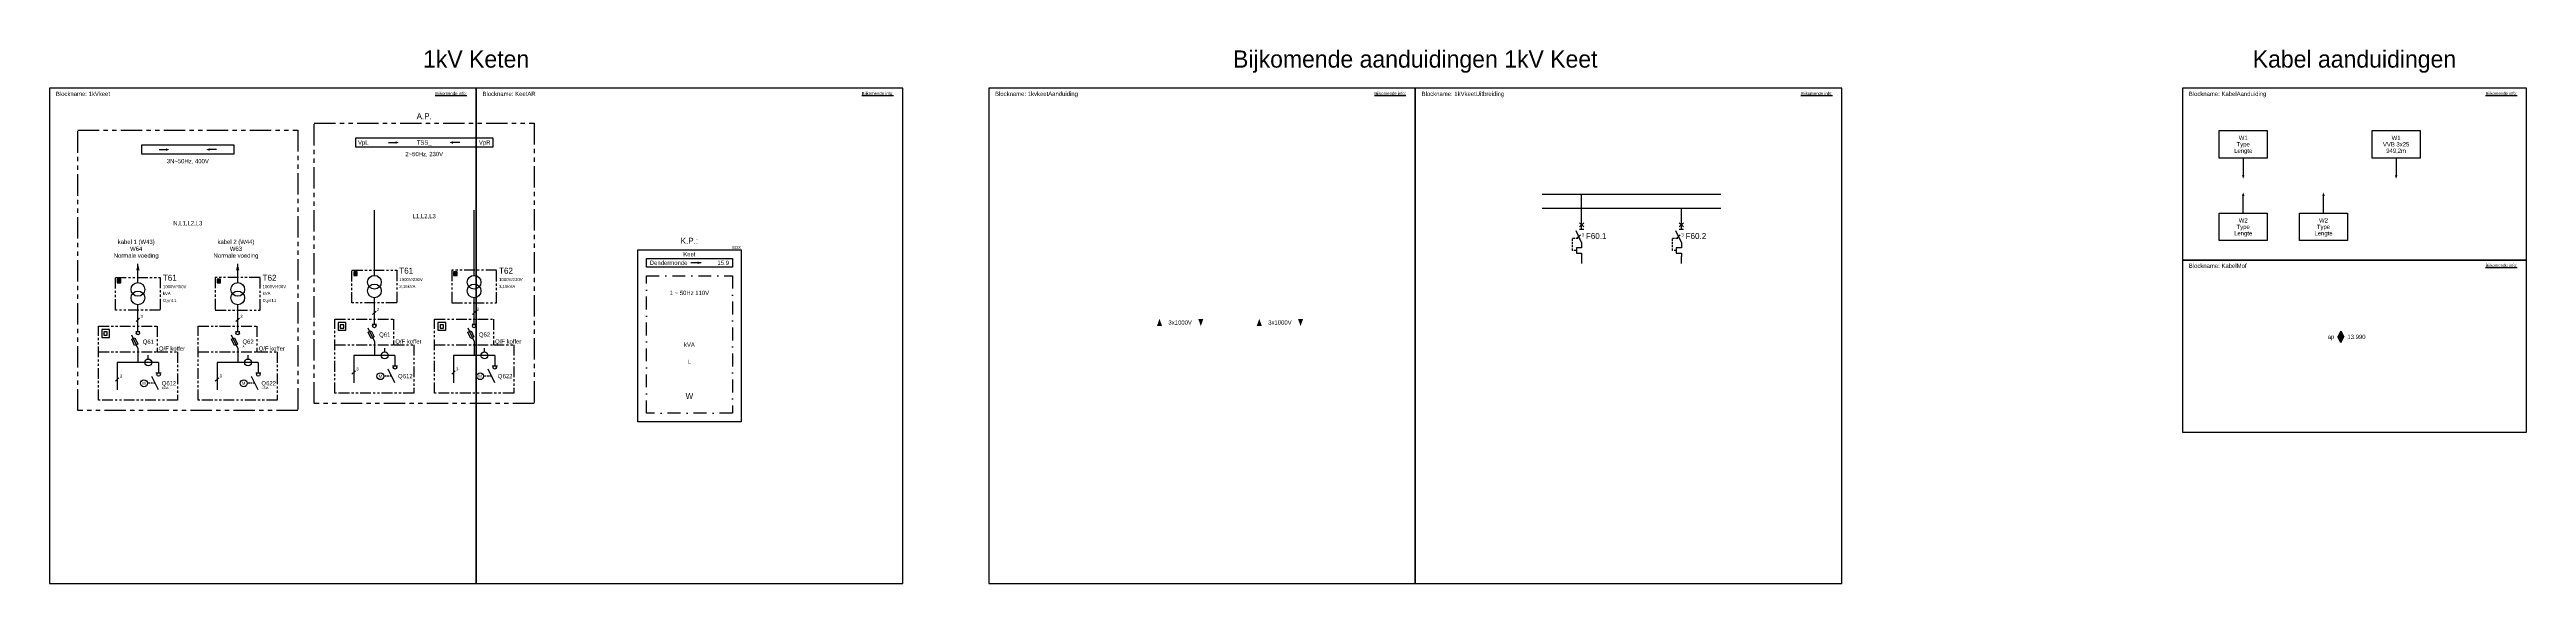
# Model space of a CAD drawing. Header units: millimetres. Extents: x -7152 to 5843, y -5056 to 10205.
# Drawn here: x 1172 to 2612, y 5083 to 5393 of the extents above; entities that cross this region are included whole.
import ezdxf
from ezdxf.enums import TextEntityAlignment as Align

# ---------------------------------------------------------------- set-up
doc = ezdxf.new("R2010")
doc.units = ezdxf.units.MM
for name, pattern in [('DASHDOT', [1, 0.5, -0.25, 0, -0.25]), ('HIDDEN', [0.375, 0.25, -0.125]), ('HIDDENX2', [0.75, 0.5, -0.25]), ('PHANTOM', [62.5, 31.25, -6.25, 6.25, -6.25, 6.25, -6.25])]:
    doc.linetypes.add(name, pattern=pattern)
doc.styles.add('ISOPLUS', font='isoplus')
doc.styles.get("Standard").update_dxf_attribs({"font": 'isoplus.shx'})
doc.styles.add('TBM', font='arial.ttf')

# ---------------------------------------------------------------- blocks, each defined once
blk = doc.blocks.new('*U494')
at = {"color": 2}
for p, q in [((0, 12), (0, 1)), ((0, -20), (0, -9))]:
    blk.add_line(p, q, dxfattribs=at)
for points in [[(-14, 28), (14, 28), (14, 12), (-14, 12)], [(-14, -20), (14, -20), (14, -36), (-14, -36)]]:
    blk.add_lwpolyline(points, close=True, dxfattribs=at)
for points in [[(0, 2, 1.5, 0, 0), (0, 0, 0, 0, 0)], [(0, -10, 1.5, 0, 0), (0, -8, 0, 0, 0)]]:
    blk.add_lwpolyline(points, format="xyseb", dxfattribs=at)
at = {"style": 'ISOPLUS'}
for tag, p in [('KABELCODE1', (0, 23.75)), ('LENGTE1', (0, 16.25)), ('TYPE1', (0, 20)), ('KABELCODE2', (0, -24.25)), ('TYPE2', (0, -28)), ('LENGTE2', (0, -31.75))]:
    blk.add_attdef(tag, text='', height=2.5, dxfattribs=at).set_placement(p, align=Align.MIDDLE_CENTER)
blk = doc.blocks.new('KabelMof')
blk.add_hatch(color=256).paths.add_polyline_path([(-3.3, 0), (0, 1.8), (3.3, 0), (0, -1.8)])
for p, q in [((-3.3, 0), (0, 1.8)), ((-3.3, 0), (0, -1.8)), ((3.3, 0), (0, 1.8)), ((3.3, 0), (0, -1.8))]:
    blk.add_line(p, q)
at = {"linetype": 'Continuous'}
blk.add_attdef('KABELBOVEN', text='', height=2.5, rotation=90, dxfattribs=at).set_placement((0, 3.8), align=Align.MIDDLE_LEFT)
blk.add_attdef('KABELONDER', text='', height=2.5, rotation=90, dxfattribs=at).set_placement((0, -3.8), align=Align.MIDDLE_RIGHT)
blk = doc.blocks.new('*U79')
at = {"linetype": 'Continuous'}
for points in [[(-41, -9.7, 0, 3, 0), (-41, -13.9, 2, 2, 0)], [(-17, -13.9, 0, 3, 0), (-17, -9.7, 2, 2, 0)], [(17, -9.7, 0, 3, 0), (17, -13.9, 2, 2, 0)], [(41, -13.9, 0, 3, 0), (41, -9.7, 2, 2, 0)]]:
    blk.add_lwpolyline(points, format="xyseb", dxfattribs=at)
at = {"linetype": 'Continuous', "style": 'ISOPLUS'}
for p in [(-29, -11.8), (29, -11.8)]:
    blk.add_text('3x1000V', height=2.5, dxfattribs=at).set_placement(p, align=Align.MIDDLE_CENTER)
blk = doc.blocks.new('*U372')
at = {"color": 2}
blk.add_line((6.8, 92.5), (0.8, 92.5), dxfattribs=at)
for points in [[(-30, 0), (-30, 100), (30, 100), (30, 0)], [(25, 95), (25, 90), (-25, 90), (-25, 95)]]:
    blk.add_lwpolyline(points, close=True, dxfattribs=at)
blk.add_lwpolyline([(6.8, 92.5, 0, 1.5, 0), (4.8, 92.5, 1.5, 1.5, 0)], format="xyseb", dxfattribs=at)
at = {"color": 7, "linetype": 'DASHDOT', "ltscale": 15}
blk.add_lwpolyline([(-25, 85), (25, 85), (25, 5), (-25, 5)], close=True, dxfattribs=at)
at = {"color": 2, "style": 'ISOPLUS'}
blk.add_attdef('KP', text='', height=3.5, dxfattribs=at).set_placement((0, 102.5), align=Align.BOTTOM_CENTER)
at = {"color": 7, "style": 'ISOPLUS'}
blk.add_attdef('LT', text='', height=2.5, dxfattribs=at).set_placement((0, 109.5), align=Align.BOTTOM_CENTER)
at = {"color": 1, "style": 'ISOPLUS'}
blk.add_attdef('EDX', text='', height=1.8, dxfattribs=at).set_placement((30, 100), align=Align.BOTTOM_RIGHT)
at = {"color": 7, "style": 'ISOPLUS'}
blk.add_attdef('KENPLNR', text='', height=2.5, dxfattribs=at).set_placement((-23, 92.5), align=Align.MIDDLE_LEFT)
for tag, height, p in [('KEET', 2.5, (0, 97.5)), ('SPANNINGSTELSEL', 2.5, (0, 75)), ('VERMOGEN', 2.5, (0, 45)), ('FAZEN', 2.5, (0, 35)), ('W', 3.5, (0, 15))]:
    blk.add_attdef(tag, text='', height=height, dxfattribs=at).set_placement(p, align=Align.MIDDLE)
blk.add_attdef('KENPL.', text='', height=2.5, dxfattribs=at).set_placement((23, 92.5), align=Align.MIDDLE_RIGHT)
blk = doc.blocks.new('*U496')
at = {"color": 2}
blk.add_line((0, -20), (0, -9), dxfattribs=at)
blk.add_lwpolyline([(0, -10, 1.5, 0, 0), (0, -8, 0, 0, 0)], format="xyseb", dxfattribs=at)
blk.add_lwpolyline([(-14, -20), (14, -20), (14, -36), (-14, -36)], close=True, dxfattribs=at)
at = {"style": 'ISOPLUS'}
for tag, p in [('KABELCODE2', (0, -24.25)), ('TYPE2', (0, -28)), ('LENGTE2', (0, -31.75))]:
    blk.add_attdef(tag, text='', height=2.5, dxfattribs=at).set_placement(p, align=Align.MIDDLE_CENTER)
blk = doc.blocks.new('*U495')
at = {"color": 2}
blk.add_line((0, 12), (0, 1), dxfattribs=at)
blk.add_lwpolyline([(-14, 28), (14, 28), (14, 12), (-14, 12)], close=True, dxfattribs=at)
blk.add_lwpolyline([(0, 2, 1.5, 0, 0), (0, 0, 0, 0, 0)], format="xyseb", dxfattribs=at)
at = {"style": 'ISOPLUS'}
for tag, p in [('KABELCODE1', (0, 23.75)), ('LENGTE1', (0, 16.25)), ('TYPE1', (0, 20))]:
    blk.add_attdef(tag, text='', height=2.5, dxfattribs=at).set_placement(p, align=Align.MIDDLE_CENTER)
blk = doc.blocks.new('*U434')
at = {"color": 0, "linetype": 'Continuous'}
for p, q in [((81, 37.9), (-23, 37.9)), ((81, 29.9), (-23, 29.9)), ((0, 17.9), (0, 37.9)), ((58, 17.9), (58, 29.9)), ((0, 1.9), (0, -2.1)), ((58, -2.1), (58, 1.9))]:
    blk.add_line(p, q, dxfattribs=at)
at = {"color": 3, "linetype": 'Continuous'}
for p, q in [((-3.4, 17.1), (0, 9.9)), ((-1.2, 19.1), (1.3, 21.6)), ((-1.2, 21.6), (1.3, 19.1)), ((54.6, 17.1), (58, 9.9)), ((56.8, 19.1), (59.3, 21.6)), ((56.8, 21.6), (59.3, 19.1)), ((0, 6.9), (-3, 6.9)), ((-3, 6.9), (-3, 3.9)), ((-3, 3.9), (0, 3.9)), ((0, 9.9), (0, 6.9)), ((0, 3.9), (0, 1.9)), ((58, 6.9), (55, 6.9)), ((55, 6.9), (55, 3.9)), ((55, 3.9), (58, 3.9)), ((58, 9.9), (58, 6.9)), ((58, 3.9), (58, 1.9))]:
    blk.add_line(p, q, dxfattribs=at)
at = {"color": 1}
for p, q in [((-2.7, 12.5), (-0.7, 14.5)), ((55.3, 12.5), (57.3, 14.5))]:
    blk.add_line(p, q, dxfattribs=at)
at = {"color": 3, "linetype": 'Continuous', "lineweight": -2}
for p, q in [((-1.2, 17.9), (1.3, 17.9)), ((56.8, 17.9), (59.3, 17.9))]:
    blk.add_line(p, q, dxfattribs=at)
at = {"color": 1, "linetype": 'HIDDEN', "ltscale": 5}
for p, q in [((-5.2, 5.4), (-5.2, 12.5)), ((-5.2, 12.5), (-1.2, 12.5)), ((-3, 5.4), (-5.2, 5.4)), ((52.8, 5.4), (52.8, 12.5)), ((52.8, 12.5), (56.8, 12.5)), ((55, 5.4), (52.8, 5.4))]:
    blk.add_line(p, q, dxfattribs=at)
at = {"color": 1, "linetype": 'Continuous', "style": 'ISOPLUS'}
for p in [(0, 13.1), (58, 13.1)]:
    blk.add_text('3', height=1.8, dxfattribs=at).set_placement(p, align=Align.BOTTOM_LEFT)
at = {"color": 2, "linetype": 'Continuous', "style": 'ISOPLUS'}
for tag, p in [('FL', (2.5, 12.1)), ('FR', (60.5, 12.1))]:
    blk.add_attdef(tag, p, '', height=3.5, dxfattribs=at)
blk = doc.blocks.new('*U425')
at = {"color": 0}
blk.add_lwpolyline([(0, 0), (248, 0), (248, 288), (0, 288)], close=True, dxfattribs=at)
blk.add_text('Blockname:', height=2.5, dxfattribs=at).set_placement((3.7, 286), align=Align.TOP_LEFT)
at = {"color": 0, "linetype": 'Continuous'}
blk.add_text('%%UBijkomende info:', height=1.8, dxfattribs=at).set_placement((224.2, 284.1))
at = {"color": 161, "linetype": 'Continuous', "ltscale": 15, "true_color": 0x8c9ff3}
blk.add_attdef('BLOCKNAME', (22.7, 283.5), '', height=2.5, dxfattribs=at)
blk = doc.blocks.new('*U420')
at = {"color": 0}
blk.add_lwpolyline([(0, 0), (248, 0), (248, 288), (0, 288)], close=True, dxfattribs=at)
blk.add_text('Blockname:', height=2.5, dxfattribs=at).set_placement((3.7, 286), align=Align.TOP_LEFT)
at = {"color": 0, "linetype": 'Continuous'}
blk.add_text('%%UBijkomende info:', height=1.8, dxfattribs=at).set_placement((224.2, 284.1))
at = {"color": 161, "linetype": 'Continuous', "ltscale": 15, "true_color": 0x8c9ff3}
blk.add_attdef('BLOCKNAME', (22.7, 283.5), '', height=2.5, dxfattribs=at)
blk = doc.blocks.new('*U418')
at = {"color": 0}
blk.add_lwpolyline([(0, 0), (200, 0), (200, 100), (0, 100)], close=True, dxfattribs=at)
blk.add_text('Blockname:', height=2.5, dxfattribs=at).set_placement((3.7, 98), align=Align.TOP_LEFT)
at = {"color": 0, "linetype": 'Continuous'}
blk.add_text('%%UBijkomende info:', height=1.8, dxfattribs=at).set_placement((176.2, 96.1))
at = {"color": 161, "linetype": 'Continuous', "ltscale": 15, "true_color": 0x8c9ff3}
blk.add_attdef('BLOCKNAME', (22.7, 95.5), '', height=2.5, dxfattribs=at)
blk = doc.blocks.new('*U465')
at = {"linetype": 'Continuous'}
for p, q in [((40, 154.3), (-40, 154.3)), ((-40, 154.3), (-40, 149.3)), ((-40, 149.3), (40, 149.3)), ((40, 149.3), (40, 154.3))]:
    blk.add_line(p, q, dxfattribs=at)
at = {"color": 2, "linetype": 'Continuous'}
for p, q in [((-20.7, 151.8), (-16.7, 151.8)), ((20.7, 151.8), (16.7, 151.8))]:
    blk.add_line(p, q, dxfattribs=at)
at = {"color": 0, "linetype": 'Continuous'}
for p, q in [((-29, 74.5), (-29, 112.5)), ((29, 74.5), (29, 112.5)), ((-32.7, 44.1), (-29, 36.1)), ((25.3, 44.1), (29, 36.1)), ((-18.5, 22), (-15.5, 22)), ((39.5, 22), (42.5, 22))]:
    blk.add_line(p, q, dxfattribs=at)
at = {"color": 0}
for p, q in [((-29, 46.1), (-29, 61.5)), ((29, 46.1), (29, 61.5)), ((-29, 36.1), (-29, 28)), ((29, 36.1), (29, 28)), ((-17, 28), (-41, 28)), ((-17, 28), (-17, 22)), ((41, 28), (17, 28)), ((41, 28), (41, 22))]:
    blk.add_line(p, q, dxfattribs=at)
at = {"color": 0, "linetype": 'Continuous', "lineweight": -2}
for p, q in [((-30.2, 46.1), (-27.8, 46.1)), ((27.8, 46.1), (30.3, 46.1))]:
    blk.add_line(p, q, dxfattribs=at)
at = {"color": 1, "linetype": 'Continuous', "ltscale": 15}
for p, q in [((-30, 51.8), (-28, 53.8)), ((28, 51.8), (30, 53.8)), ((-42, 17.1), (-40, 19.1)), ((16, 17.1), (18, 19.1))]:
    blk.add_line(p, q, dxfattribs=at)
at = {"color": 0, "linetype": 'Continuous', "ltscale": 15}
for p, q in [((-41, 28), (-41, 12)), ((17, 28), (17, 12))]:
    blk.add_line(p, q, dxfattribs=at)
at = {"color": 1, "linetype": 'HIDDENX2', "ltscale": 2}
for p, q in [((-19, 15.9), (-23.5, 15.9)), ((39, 15.9), (34.5, 15.9))]:
    blk.add_line(p, q, dxfattribs=at)
at = {"color": 1, "linetype": 'PHANTOM', "ltscale": 0.4}
blk.add_lwpolyline([(-64, 0), (-64, 163.1), (64, 163.1), (64, 0)], close=True, dxfattribs=at)
at = {"color": 2, "linetype": 'Continuous'}
for points in [[(-16.7, 151.8, 1.5, 0, 0), (-14.7, 151.8, 0, 0, 0)], [(16.7, 151.8, 1.5, 0, 0), (14.7, 151.8, 0, 0, 0)]]:
    blk.add_lwpolyline(points, format="xyseb", dxfattribs=at)
at = {"color": 1, "linetype": 'PHANTOM', "ltscale": 0.2}
for points in [[(-42, 77.5), (-16, 77.5), (-16, 58.5), (-42, 58.5)], [(42, 58.5), (42, 77.5), (16, 77.5), (16, 58.5)]]:
    blk.add_lwpolyline(points, close=True, dxfattribs=at)
at = {"color": 7}
for points in [[(-41, 74.4), (-38.9, 74.4), (-38.9, 76.5), (-41, 76.5)], [(-40.4, 75), (-39.5, 75), (-39.5, 75.9), (-40.4, 75.9)], [(17, 74.4), (19.1, 74.4), (19.1, 76.5), (17, 76.5)], [(17.6, 75), (18.5, 75), (18.5, 75.9), (17.6, 75.9)], [(-50, 42.6), (-45.5, 42.6), (-45.5, 47.1), (-50, 47.1)], [(-48.8, 43.8), (-46.8, 43.8), (-46.8, 45.8), (-48.8, 45.8)], [(8, 42.6), (12.5, 42.6), (12.5, 47.1), (8, 47.1)], [(9.2, 43.8), (11.2, 43.8), (11.2, 45.8), (9.2, 45.8)]]:
    blk.add_lwpolyline(points, close=True, dxfattribs=at)
at = {"color": 1, "linetype": 'PHANTOM', "ltscale": 0.2}
for points in [[(-52, 49.1), (-17.8, 49.1), (-17.8, 34.1), (-6, 34.1), (-6, 6), (-52, 6), (-52, 49.1)], [(6, 49.1), (40.2, 49.1), (40.2, 34.1), (52, 34.1), (52, 6), (6, 6), (6, 49.1)], [(-52, 34.1), (-17.8, 34.1)], [(6, 34.1), (40.2, 34.1)]]:
    blk.add_lwpolyline(points, dxfattribs=at)
at = {"color": 1, "linetype": 'Continuous', "lineweight": -2}
for points in [[(-32.6, 41.5), (-30.8, 42.3), (-29.1, 38.7), (-30.9, 37.9)], [(25.4, 41.5), (27.2, 42.3), (28.9, 38.7), (27.1, 37.9)]]:
    blk.add_lwpolyline(points, close=True, dxfattribs=at)
at = {"linetype": 'Continuous', "ltscale": 15}
for points in [[(-23, 30), (-23, 32.2)], [(35, 30), (35, 32.2)]]:
    blk.add_lwpolyline(points, dxfattribs=at)
at = {"color": 0}
for points in [[(-17, 12), (-20.9, 19.9)], [(41, 12), (37.1, 19.9)]]:
    blk.add_lwpolyline(points, dxfattribs=at)
at = {"color": 3, "linetype": 'Continuous'}
for centre in [(-29, 70.5), (29, 70.5), (-29, 65.5), (29, 65.5)]:
    blk.add_circle(centre, 4, dxfattribs=at)
at = {"color": 0, "linetype": 'Continuous', "lineweight": -2}
for centre in [(-29, 45.1), (29, 45.1)]:
    blk.add_circle(centre, 1, dxfattribs=at)
at = {"color": 7}
for centre in [(-23, 28), (35, 28)]:
    blk.add_circle(centre, 2, dxfattribs=at)
at = {"color": 1}
for centre in [(-25.5, 15.9), (32.5, 15.9)]:
    blk.add_circle(centre, 2, dxfattribs=at)
at = {"color": 0, "linetype": 'Continuous'}
for centre in [(-17, 21), (41, 21)]:
    blk.add_circle(centre, 1, dxfattribs=at)
at = {"color": 2}
for s, p in [('T61', (-14.5, 75.5)), ('T62', (43.5, 75.5))]:
    blk.add_text(s, height=3.5, dxfattribs=at).set_placement(p)
for s, p in [('Q61', (-26.2, 40.1)), ('Q62', (31.8, 40.1))]:
    blk.add_text(s, height=2.5, dxfattribs=at).set_placement(p, align=Align.MIDDLE_LEFT)
at = {"linetype": 'Continuous', "width": 0.9}
for p in [(-16.8, 34.1), (41.2, 34.1)]:
    blk.add_text('Q/F koffer', height=2.5, dxfattribs=at).set_placement(p, align=Align.BOTTOM_LEFT)
at = {"color": 1, "linetype": 'Continuous', "ltscale": 15}
for p in [(-39.5, 19.2), (18.5, 19.2)]:
    blk.add_text('3', height=1.8, dxfattribs=at).set_placement(p)
for p in [(-25.5, 15.9), (32.5, 15.9)]:
    blk.add_text('M', height=1.8, dxfattribs=at).set_placement(p, align=Align.MIDDLE_CENTER)
at = {"color": 2, "linetype": 'Continuous'}
for p in [(-15.2, 14.7), (42.8, 14.7)]:
    blk.add_text('Q', height=2.45, dxfattribs=at).set_placement(p)
at = {"color": 2, "linetype": 'Continuous', "style": 'ISOPLUS'}
for s, p in [('612', (-12.4, 14.7)), ('622', (45.6, 14.7))]:
    blk.add_text(s, height=2.45, dxfattribs=at).set_placement(p)
at = {"linetype": 'Continuous'}
for tag, p in [('INFO1', (-0.4, 177.1)), ('INFO', (-0.4, 172.9)), ('NAAMKEET', (0, 151.8))]:
    blk.add_attdef(tag, text='', height=2.5, dxfattribs=at).set_placement(p, align=Align.MIDDLE_CENTER)
at = {"color": 2, "style": 'ISOPLUS'}
blk.add_attdef('AP', text='', height=3.5, dxfattribs=at).set_placement((0, 167.1), align=Align.MIDDLE_CENTER)
at = {"color": 1, "style": 'TBM'}
blk.add_attdef('EDX', text='', height=1.8, dxfattribs=at).set_placement((64, 163.1), align=Align.BOTTOM_RIGHT)
at = {"linetype": 'Continuous'}
blk.add_attdef('VPL', text='', height=2.5, dxfattribs=at).set_placement((-38.5, 151.8), align=Align.MIDDLE_LEFT)
at = {"color": 7}
for tag, p in [('SPANNING', (0, 145.1)), ('TYPE', (0, 157.1)), ('FASEN', (0, 109))]:
    blk.add_attdef(tag, text='', height=2.5, dxfattribs=at).set_placement(p, align=Align.MIDDLE_CENTER)
at = {"linetype": 'Continuous'}
blk.add_attdef('VPR', text='', height=2.5, dxfattribs=at).set_placement((38.5, 151.8), align=Align.MIDDLE_RIGHT)
at = {"color": 1}
for tag, p in [('SPANNINGL', (-14.5, 71.2)), ('SPANNINGR', (43.5, 71.2)), ('VERMOGENL', (-14.5, 67.2)), ('SCHAKELINGL', (-14.5, 63.2)), ('VERMOGENR', (43.5, 67.2)), ('SCHAKELINGR', (43.5, 63.2))]:
    blk.add_attdef(tag, p, '', height=1.8, dxfattribs=at)
at = {"color": 1, "linetype": 'Continuous', "ltscale": 15}
blk.add_attdef('GELL', text='', height=1.8, dxfattribs=at).set_placement((-27.5, 54.7), align=Align.MIDDLE_LEFT)
blk.add_attdef('GELR', (30.5, 53.9), '', height=1.8, dxfattribs=at)
at = {"color": 1, "linetype": 'Continuous'}
for tag, p in [('Q61', (-26.2, 36.7)), ('Q62', (31.8, 36.7)), ('Q612', (-15.2, 12.6)), ('Q622', (42.8, 12.6))]:
    blk.add_attdef(tag, p, '', height=1.26, dxfattribs=at)
blk = doc.blocks.new('*U466')
at = {"linetype": 'Continuous'}
for p, q in [((27, 154.3), (-27, 154.3)), ((-27, 154.3), (-27, 149.3)), ((-27, 149.3), (27, 149.3)), ((27, 149.3), (27, 154.3))]:
    blk.add_line(p, q, dxfattribs=at)
at = {"color": 2, "linetype": 'Continuous'}
for p, q in [((-16.7, 151.8), (-12.7, 151.8)), ((16.7, 151.8), (12.7, 151.8))]:
    blk.add_line(p, q, dxfattribs=at)
at = {"color": 0}
for p, q in [((-29, 74.5), (-29, 85.3)), ((29, 74.5), (29, 85.3)), ((-29, 46.1), (-29, 61.5)), ((29, 46.1), (29, 61.5)), ((-29, 36.1), (-29, 28)), ((29, 36.1), (29, 28)), ((-17, 28), (-41, 28)), ((-17, 28), (-17, 22)), ((41, 28), (17, 28)), ((41, 28), (41, 22))]:
    blk.add_line(p, q, dxfattribs=at)
at = {"color": 0, "linetype": 'Continuous'}
for p, q in [((-32.7, 44.1), (-29, 36.1)), ((25.3, 44.1), (29, 36.1)), ((-18.5, 22), (-15.5, 22)), ((39.5, 22), (42.5, 22))]:
    blk.add_line(p, q, dxfattribs=at)
at = {"color": 0, "linetype": 'Continuous', "lineweight": -2}
for p, q in [((-30.2, 46.1), (-27.8, 46.1)), ((27.8, 46.1), (30.3, 46.1))]:
    blk.add_line(p, q, dxfattribs=at)
at = {"color": 1, "linetype": 'Continuous', "ltscale": 15}
for p, q in [((-30, 51.8), (-28, 53.8)), ((28, 51.8), (30, 53.8)), ((-42, 17.1), (-40, 19.1)), ((16, 17.1), (18, 19.1))]:
    blk.add_line(p, q, dxfattribs=at)
at = {"color": 0, "linetype": 'Continuous', "ltscale": 15}
for p, q in [((-41, 28), (-41, 12)), ((17, 28), (17, 12))]:
    blk.add_line(p, q, dxfattribs=at)
at = {"color": 1, "linetype": 'HIDDENX2', "ltscale": 2}
for p, q in [((-19, 15.9), (-23.5, 15.9)), ((39, 15.9), (34.5, 15.9))]:
    blk.add_line(p, q, dxfattribs=at)
at = {"color": 1, "linetype": 'PHANTOM', "ltscale": 0.4}
blk.add_lwpolyline([(-64, 0), (-64, 163.1), (64, 163.1), (64, 0)], close=True, dxfattribs=at)
at = {"color": 2, "linetype": 'Continuous'}
for points in [[(-12.7, 151.8, 1.5, 0, 0), (-10.7, 151.8, 0, 0, 0)], [(12.7, 151.8, 1.5, 0, 0), (10.7, 151.8, 0, 0, 0)]]:
    blk.add_lwpolyline(points, format="xyseb", dxfattribs=at)
at = {"color": 1, "linetype": 'PHANTOM', "ltscale": 0.2}
for points in [[(-42, 77.5), (-16, 77.5), (-16, 58.5), (-42, 58.5)], [(42, 58.5), (42, 77.5), (16, 77.5), (16, 58.5)]]:
    blk.add_lwpolyline(points, close=True, dxfattribs=at)
at = {"color": 7}
for points in [[(-41, 74.4), (-38.9, 74.4), (-38.9, 76.5), (-41, 76.5)], [(-40.4, 75), (-39.5, 75), (-39.5, 75.9), (-40.4, 75.9)], [(17, 74.4), (19.1, 74.4), (19.1, 76.5), (17, 76.5)], [(17.6, 75), (18.5, 75), (18.5, 75.9), (17.6, 75.9)], [(-50, 42.6), (-45.5, 42.6), (-45.5, 47.1), (-50, 47.1)], [(-48.8, 43.8), (-46.8, 43.8), (-46.8, 45.8), (-48.8, 45.8)]]:
    blk.add_lwpolyline(points, close=True, dxfattribs=at)
at = {"color": 1}
for points in [[(-29, 85.3, 0, 2, 0), (-29, 81.5, 2, 2, 0)], [(29, 85.3, 0, 2, 0), (29, 81.5, 2, 2, 0)]]:
    blk.add_lwpolyline(points, format="xyseb", dxfattribs=at)
at = {"color": 1, "linetype": 'PHANTOM', "ltscale": 0.2}
for points in [[(-52, 49.1), (-17.8, 49.1), (-17.8, 34.1), (-6, 34.1), (-6, 6), (-52, 6), (-52, 49.1)], [(6, 49.1), (40.2, 49.1), (40.2, 34.1), (52, 34.1), (52, 6), (6, 6), (6, 49.1)], [(-52, 34.1), (-17.8, 34.1)], [(6, 34.1), (40.2, 34.1)]]:
    blk.add_lwpolyline(points, dxfattribs=at)
at = {"color": 1, "linetype": 'Continuous', "lineweight": -2}
for points in [[(-32.6, 41.5), (-30.8, 42.3), (-29.1, 38.7), (-30.9, 37.9)], [(25.4, 41.5), (27.2, 42.3), (28.9, 38.7), (27.1, 37.9)]]:
    blk.add_lwpolyline(points, close=True, dxfattribs=at)
at = {"linetype": 'Continuous', "ltscale": 15}
for points in [[(-23, 30), (-23, 32.2)], [(35, 30), (35, 32.2)]]:
    blk.add_lwpolyline(points, dxfattribs=at)
at = {"color": 0}
for points in [[(-17, 12), (-20.9, 19.9)], [(41, 12), (37.1, 19.9)], [(41, 12), (37.1, 19.9)]]:
    blk.add_lwpolyline(points, dxfattribs=at)
at = {"color": 3, "linetype": 'Continuous'}
for centre in [(-29, 70.5), (29, 70.5), (-29, 65.5), (29, 65.5)]:
    blk.add_circle(centre, 4, dxfattribs=at)
at = {"color": 0, "linetype": 'Continuous', "lineweight": -2}
for centre in [(-29, 45.1), (29, 45.1)]:
    blk.add_circle(centre, 1, dxfattribs=at)
at = {"color": 7}
for centre in [(-23, 28), (35, 28)]:
    blk.add_circle(centre, 2, dxfattribs=at)
at = {"color": 1}
for centre in [(-25.5, 15.9), (32.5, 15.9)]:
    blk.add_circle(centre, 2, dxfattribs=at)
at = {"color": 0, "linetype": 'Continuous'}
for centre in [(-17, 21), (41, 21)]:
    blk.add_circle(centre, 1, dxfattribs=at)
at = {"color": 2}
for s, p in [('T61', (-14.5, 75.5)), ('T62', (43.5, 75.5))]:
    blk.add_text(s, height=3.5, dxfattribs=at).set_placement(p)
for s, p in [('Q61', (-26.2, 40.1)), ('Q62', (31.8, 40.1))]:
    blk.add_text(s, height=2.5, dxfattribs=at).set_placement(p, align=Align.MIDDLE_LEFT)
at = {"linetype": 'Continuous', "width": 0.9}
for p in [(-16.8, 34.1), (41.2, 34.1)]:
    blk.add_text('Q/F koffer', height=2.5, dxfattribs=at).set_placement(p, align=Align.BOTTOM_LEFT)
at = {"color": 1, "linetype": 'Continuous', "ltscale": 15}
for p in [(-39.5, 19.2), (18.5, 19.2)]:
    blk.add_text('3', height=1.8, dxfattribs=at).set_placement(p)
for p in [(-25.5, 15.9), (32.5, 15.9)]:
    blk.add_text('M', height=1.8, dxfattribs=at).set_placement(p, align=Align.MIDDLE_CENTER)
at = {"color": 2, "linetype": 'Continuous'}
for p in [(-15.2, 14.7), (42.8, 14.7)]:
    blk.add_text('Q', height=2.45, dxfattribs=at).set_placement(p)
at = {"color": 2, "linetype": 'Continuous', "style": 'ISOPLUS'}
for s, p in [('612', (-12.4, 14.7)), ('622', (45.6, 14.7))]:
    blk.add_text(s, height=2.45, dxfattribs=at).set_placement(p)
at = {"linetype": 'Continuous'}
for tag, p in [('INFO1', (-0.4, 177.1)), ('INFO', (-0.4, 172.9)), ('NAAMKEET', (0, 151.8))]:
    blk.add_attdef(tag, text='', height=2.5, dxfattribs=at).set_placement(p, align=Align.MIDDLE_CENTER)
at = {"color": 2, "style": 'ISOPLUS'}
blk.add_attdef('AP', text='', height=3.5, dxfattribs=at).set_placement((0, 167.1), align=Align.MIDDLE_CENTER)
at = {"color": 1, "style": 'TBM'}
blk.add_attdef('EDX', text='', height=1.8, dxfattribs=at).set_placement((64, 163.1), align=Align.BOTTOM_RIGHT)
at = {"linetype": 'Continuous'}
blk.add_attdef('VPL', text='', height=2.5, dxfattribs=at).set_placement((-25.5, 151.8), align=Align.MIDDLE_LEFT)
at = {"color": 7}
for tag, p in [('SPANNING', (0, 145.1)), ('TYPE', (0, 157.1)), ('FASEN', (0, 109))]:
    blk.add_attdef(tag, text='', height=2.5, dxfattribs=at).set_placement(p, align=Align.MIDDLE_CENTER)
at = {"linetype": 'Continuous'}
blk.add_attdef('VPR', text='', height=2.5, dxfattribs=at).set_placement((25.5, 151.8), align=Align.MIDDLE_RIGHT)
for tag, p in [('VOEDINGL', (-30, 88.9)), ('KABELL', (-30, 96.9)), ('WL', (-30, 92.9)), ('VOEDINGR', (28, 88.9)), ('KABELR', (28, 96.9)), ('WR', (28, 92.9))]:
    blk.add_attdef(tag, text='', height=2.5, dxfattribs=at).set_placement(p, align=Align.CENTER)
at = {"linetype": 'Continuous', "flags": 9}
for tag, p in [('---------T61---------', (0, 95.1)), ('---------T62---------', (0, 88.7))]:
    blk.add_attdef(tag, text='', height=2.5, dxfattribs=at).set_placement(p, align=Align.MIDDLE_CENTER)
at = {"color": 1}
for tag, p in [('SPANNINGL', (-14.5, 71.2)), ('SPANNINGR', (43.5, 71.2)), ('VERMOGENL', (-14.5, 67.2)), ('SCHAKELINGL', (-14.5, 63.2)), ('VERMOGENR', (43.5, 67.2)), ('SCHAKELINGR', (43.5, 63.2))]:
    blk.add_attdef(tag, p, '', height=1.8, dxfattribs=at)
at = {"color": 1, "linetype": 'Continuous', "ltscale": 15}
blk.add_attdef('GELL', text='', height=1.8, dxfattribs=at).set_placement((-27.5, 54.7), align=Align.MIDDLE_LEFT)
blk.add_attdef('GELR', (30.5, 53.9), '', height=1.8, dxfattribs=at)
at = {"color": 1, "linetype": 'Continuous'}
for tag, p in [('Q62', (31.8, 36.7)), ('Q612', (-15.2, 12.6)), ('Q622', (42.8, 12.6))]:
    blk.add_attdef(tag, p, '', height=1.26, dxfattribs=at)

msp = doc.modelspace()

# ---------------------------------------------------------------- block references
at = {"color": 110, "linetype": 'Continuous'}
for name, p, values in [('*U425', (1172.279, 5082.953), {'BLOCKNAME': '1kVkeet'}), ('*U425', (1420.279, 5082.953), {'BLOCKNAME': 'KeetAR'}), ('*U425', (1718.279, 5082.953), {'BLOCKNAME': '1kvkeetAanduiding'}), ('*U420', (1966.279, 5082.953), {'BLOCKNAME': '1kVkeetUitbreiding'}), ('*U418', (2412.279, 5270.953), {'BLOCKNAME': 'KabelAanduiding'}), ('*U418', (2412.279, 5170.953), {'BLOCKNAME': 'KabelMof'})]:
    msp.add_blockref(name, p, dxfattribs=at).add_auto_attribs(values)
at = {"linetype": 'Continuous'}
msp.add_blockref('*U466', (1252.659, 5183.488), dxfattribs=at).add_auto_attribs({'SPANNING': '3N~50Hz, 400V', 'FASEN': 'N,L1,L2,L3', 'KABELL': 'kabel 1 (W43)', 'WL': 'W64', 'VOEDINGL': 'Normale voeding', 'SPANNINGL': '1000V/400V', 'VERMOGENL': 'kVA', 'SCHAKELINGL': 'D,yn11', 'Q612': '100A', 'KABELR': 'kabel 2 (W44)', 'WR': 'W63', 'VOEDINGR': 'Normale voeding', 'SPANNINGR': '1000V/400V', 'VERMOGENR': 'kVA', 'SCHAKELINGR': 'D,yn11', 'Q62': 'A', 'Q622': '100A', 'GELL': '3', 'GELR': '3'})
at = {"color": 7, "linetype": 'Continuous'}
msp.add_blockref('*U465', (1390.113, 5187.608), dxfattribs=at).add_auto_attribs({'AP': 'A.P.', 'VPL': 'VpL', 'VPR': 'VpR', 'NAAMKEET': 'TSS_', 'SPANNING': '2~50Hz, 230V', 'FASEN': 'L1,L2,L3', 'SPANNINGL': '1000V/230V', 'VERMOGENL': '3,15kVA', 'SPANNINGR': '1000V/230V', 'VERMOGENR': '3,15kVA', 'GELL': '2', 'GELR': '2'})
for name, p, values in [('*U494', (2447.615, 5318.357), {'KABELCODE1': 'W1', 'TYPE1': 'Type', 'LENGTE1': 'Lengte', 'KABELCODE2': 'W2', 'TYPE2': 'Type', 'LENGTE2': 'Lengte'}), ('*U495', (2536.501, 5318.357), {'KABELCODE1': 'W1', 'TYPE1': 'VVB 3x25', 'LENGTE1': '949,2m'}), ('*U496', (2494.298, 5318.357), {'KABELCODE2': 'W2', 'TYPE2': 'Type', 'LENGTE2': 'Lengte'})]:
    msp.add_blockref(name, p).add_auto_attribs(values)
at = {"color": 2, "linetype": 'Continuous'}
msp.add_blockref('*U434', (2062.965, 5271.186), dxfattribs=at).add_auto_attribs({'FL': 'F60.1', 'FR': 'F60.2'})
at = {"linetype": 'Continuous', "ltscale": 15}
msp.add_blockref('*U372', (1544.279, 5176.953), dxfattribs=at).add_auto_attribs({'KP': 'K.P.:', 'EDX': 'EDX', 'KEET': 'Keet', 'KENPLNR': 'Dendermonde', 'KENPL.': '15.9', 'SPANNINGSTELSEL': '1 ~ 50Hz 110V', 'VERMOGEN': 'kVA', 'FAZEN': 'L', 'W': 'W'})
at = {"linetype": 'Continuous'}
msp.add_blockref('*U79', (1858.586, 5246.561), dxfattribs=at)
at = {"color": 1, "linetype": 'Continuous', "rotation": 270}
msp.add_blockref('KabelMof', (2504.364, 5226.387), dxfattribs=at).add_auto_attribs({'KABELBOVEN': '13.990', 'KABELONDER': 'ap'})

# ---------------------------------------------------------------- texts
at = {"color": 7}
for s, p in [('1kV Keten', (1420.279, 5379.953)), ('Bijkomende aanduidingen 1kV Keet', (1966.279, 5379.953)), ('Kabel aanduidingen', (2512.279, 5379.953))]:
    msp.add_text(s, height=10, dxfattribs=at).set_placement(p, align=Align.BOTTOM_CENTER)

doc.saveas('drawing.dxf')
